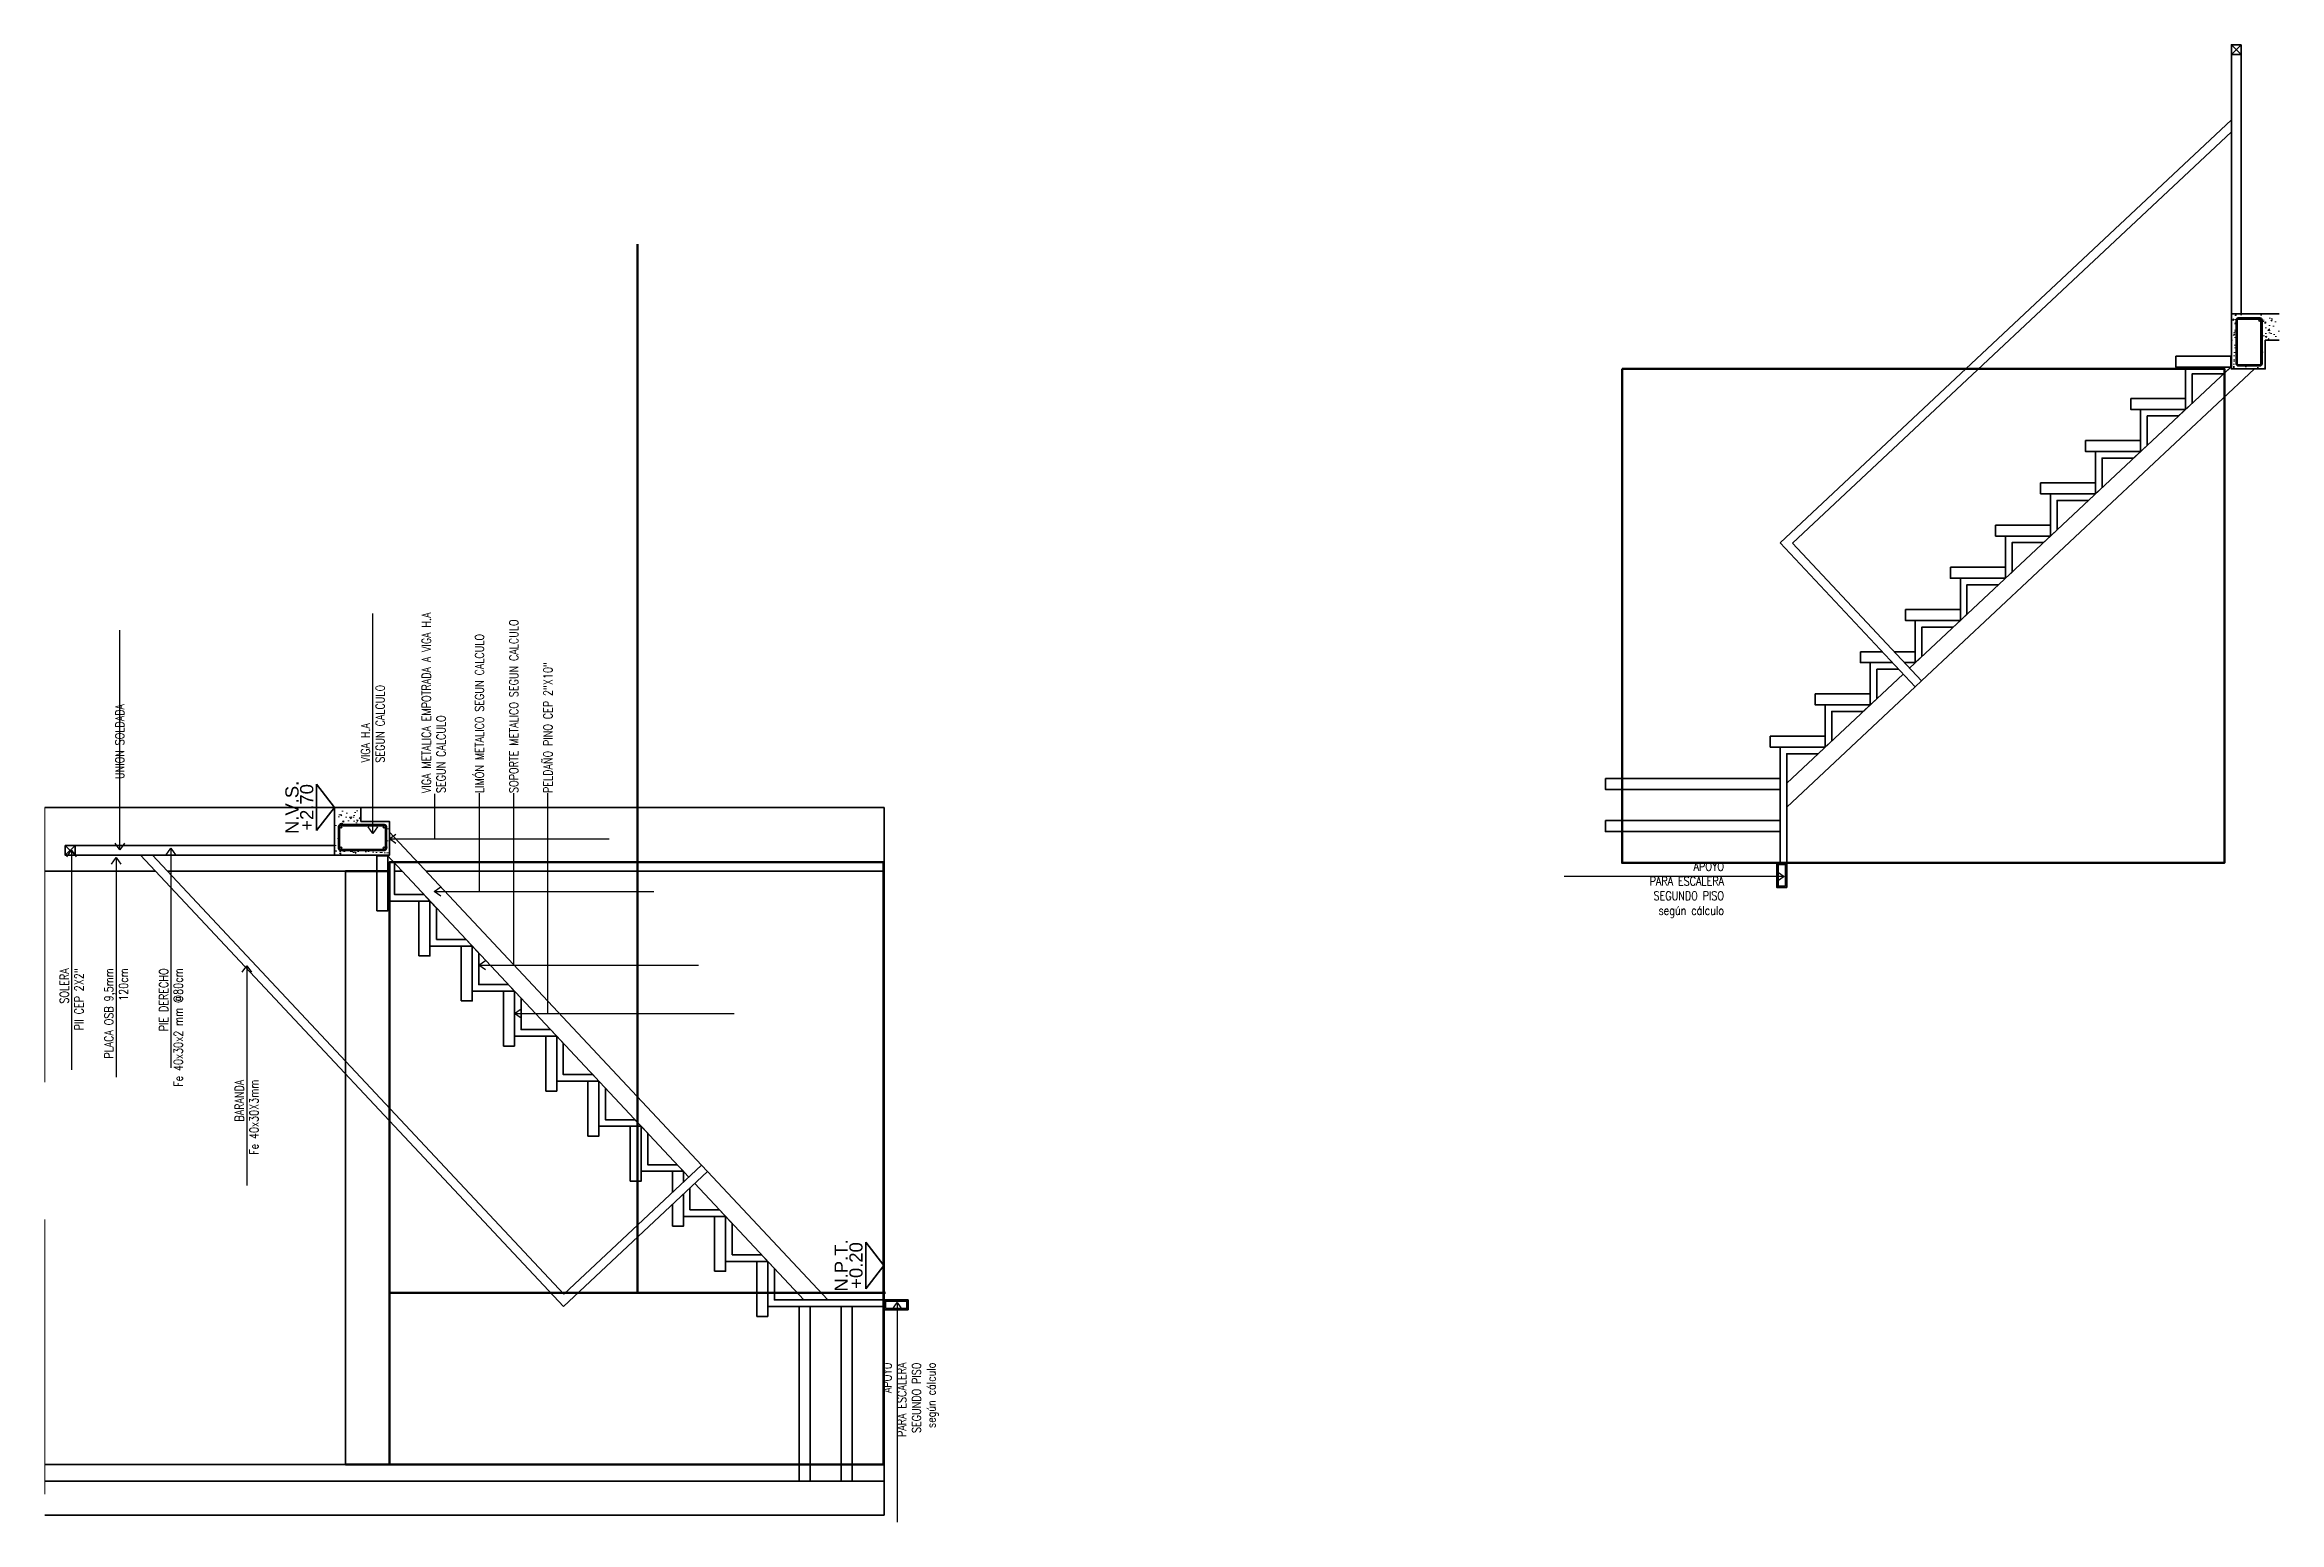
# Model space of a CAD drawing. Header units: metres. Extents: x 45 to 666, y -23 to 325.
# Drawn here: x 69.74 to 79.9, y 21.25 to 27.97 of the extents above; entities that cross this region are included whole.
import ezdxf
from ezdxf.enums import TextEntityAlignment as Align

# ---------------------------------------------------------------- set-up
doc = ezdxf.new("R2010")
doc.units = ezdxf.units.M
doc.header["$LTSCALE"] = 5
doc.header["$MEASUREMENT"] = 0
doc.linetypes.add('HIDDEN', pattern=[0.375, 0.25, -0.125])
doc.layers.get('0').update_dxf_attribs({"color": 30})
for name, color, linetype, lineweight in [('A-ANNO-NOTE', 7, 'Continuous', 35), ('A-ELEV-MBE1', 7, 'Continuous', 35), ('A-ELEV-OTLN', 1, 'Continuous', 50), ('A-ELEV-PATT', 8, 'Continuous', 18), ('A-FLOR-OVHD', 3, 'HIDDEN', 18), ('A-WALL-FULL', 7, 'Continuous', 35), ('A-WALL-FULL-EXTR', 7, 'Continuous', 35)]:
    doc.layers.add(name, color=color, linetype=linetype, lineweight=lineweight)
doc.styles.add('E-ARIAL', font='arial.ttf')
doc.styles.add('E-ROMANS', font='romans.shx', dxfattribs={"width": 0.8})
doc.dimstyles.new('E-0005_TICK_18', dxfattribs={"dimscale": 0.001, "dimtxt": 9, "dimasz": 9, "dimexe": 4.5, "dimexo": 3, "dimgap": 4.5, "dimtad": 0, "dimdec": 0, "dimlfac": 1000, "dimzin": 0, "dimdsep": 46, "dimtxsty": 'E-ROMANS', "dimblk": 'OBLIQUE', "dimcen": 4.5, "dimclrd": 256, "dimclre": 256, "dimclrt": 256, "dimadec": 0, "dimazin": 0, "dimtfac": 1, "dimtdec": 0, "dimtmove": 1, "dimatfit": 3, "dimldrblk": 'OPEN90', "dimfxl": 1, "dimtfill": 1, "dimtolj": 1, "dimtzin": 0, "dimarcsym": 0})

msp = doc.modelspace()

# ---------------------------------------------------------------- texts
at = {"layer": 'A-ANNO-NOTE', "char_height": 0.04, "rotation": 90, "style": 'E-ROMANS'}
for s, insert, attachment_point in [('VIGA METALICA EMPOTRADA A VIGA H.A\\PSEGUN CALCULO', (71.5058, 24.5641), 4), ('SOPORTE METALICO SEGUN CALCULO', (71.8699, 24.5641), 4), ('LIMÓN METALICO SEGUN CALCULO', (71.7142, 24.5641), 4), ('PELDAÑO PINO CEP 2"X10"', (72.0255, 24.5641), 4), ('VIGA H.A \\PSEGUN CALCULO', (71.2289, 24.7026), 4), ('UNION SOLDADA', (70.0774, 24.6276), 4), ('SOLERA\\PPII CEP 2X2"', (69.8586, 23.7665), 6), ('PLACA OSB 9,5mm\\P120cm', (70.0611, 23.7665), 6), ('PIE DERECHO\\PFe 40x30x2 mm @80cm', (70.3105, 23.7665), 6), ('BARANDA\\PFe 40x30X3mm', (70.6549, 23.2597), 6), ('APOYO\\PPARA ESCALERA \\PSEGUNDO PISO\\Psegún cálculo', (73.6756, 21.9727), 6)]:
    msp.add_mtext(s, dxfattribs=dict(at, insert=insert, attachment_point=attachment_point))
at = {"layer": 'A-ANNO-NOTE', "insert": (77.376, 24.1233), "char_height": 0.04, "attachment_point": 6, "style": 'E-ROMANS'}
msp.add_mtext('APOYO\\PPARA ESCALERA \\PSEGUNDO PISO\\Psegún cálculo', dxfattribs=at)

# ---------------------------------------------------------------- blocks, each defined once
blk = doc.blocks.new('_Oblique')
at = {"color": 0, "linetype": 'ByBlock', "lineweight": -2}
blk.add_line((-0.5, -0.5), (0.5, 0.5), dxfattribs=at)
blk = doc.blocks.new('TAG-LEVEL-CO')
for points in [[(0.352, 0.272), (-0.352, 0.272)], [(0.352, 0.272), (0, 0), (-0.352, 0.272)]]:
    blk.add_lwpolyline(points)
at = {"style": 'E-ARIAL'}
for tag, p in [('N.P.T.', (0, 0.486)), ('%%P0,00', (0, 0.262))]:
    blk.add_attdef(tag, text='', height=0.2, dxfattribs=at).set_placement(p, align=Align.BOTTOM_CENTER)
blk = doc.blocks.new('PIE DERECHO 2X2')
blk.add_lwpolyline([(-0.045, 0), (0, 0), (0, -0.045), (-0.045, -0.045), (-0.045, 0)])
at = {"color": 1}
for points in [[(-0.045, 0), (0, -0.045)], [(0, 0), (-0.045, -0.045)]]:
    blk.add_lwpolyline(points, dxfattribs=at)

# ---------------------------------------------------------------- hatches: boundary and pattern name
at = {"layer": 'A-ELEV-PATT'}
h = msp.add_hatch(dxfattribs=at)
h.set_pattern_fill('AR-CONC', color=256, scale=0.0004, angle=-90, style=0)
h.set_pattern_definition([(50, (82.152826, 24.244343), (0.0728739, -0.0063756), [0.00762, -0.08382]), (355, (82.152826, 24.24434), (-0.0140971, 0.0764227), [0.006096, -0.067056]), (100.451, (82.1589, 24.24381), (0.058777, 0.0700467), [0.006476, -0.071236]), (46.1842, (82.15283, 24.26466), (0.1084316, -0.016817), [0.01143, -0.12573]), (96.6356, (82.16186, 24.26326), (0.0949617, 0.0989702), [0.009714, -0.106854]), (351.184, (82.15283, 24.26466), (0.094962, 0.09897), [0.009144, -0.100584]), (21, (82.162986, 24.259583), (0.060646, -0.0409062), [0.00762, -0.08382]), (326, (82.162986, 24.25958), (0.0247208, 0.0736752), [0.006096, -0.067056]), (71.4514, (82.16804, 24.256175), (0.0853666, 0.0327691), [0.006476, -0.071236]), (37.5, (82.152826, 24.244343), (0.00123544, 0.03382202), [0, -0.0662432, 0, -0.068072, 0, -0.06731]), (7.5, (82.152826, 24.244343), (0.02672787, 0.04007223), [0, -0.0388112, 0, -0.0647192, 0, -0.025654]), (327.5, (82.13017, 24.244343), (0.05423624, -0.0022915), [0, -0.0254, 0, -0.079248, 0, -0.105156]), (317.5, (82.12001, 24.244343), (0.0592517, 0.0101706), [0, -0.03302, 0, -0.0526288, 0, -0.074676])])
h.paths.add_polyline_path([(79.9021, 26.7443), (79.6841, 26.7443), (79.6841, 26.4943), (79.8381, 26.4943), (79.8381, 26.6243), (79.9021, 26.6243)])
h.paths.add_polyline_path([(79.8237, 26.508), (79.7057, 26.508), (79.7057, 26.726), (79.8237, 26.726)], flags=16)
h.paths.add_polyline_path([(79.8187, 26.513), (79.7107, 26.513), (79.7107, 26.721), (79.8187, 26.721)], flags=0)
h.paths.add_polyline_path([(79.8187, 26.716, -2.4142136), (79.8137, 26.721), (79.7157, 26.721, -2.4142136), (79.7107, 26.716), (79.7107, 26.518, -2.4142136), (79.7157, 26.513), (79.8137, 26.513, -2.5445933), (79.8186, 26.5177, 0.7800882), (79.8094, 26.5207, -0.7511408), (79.8187, 26.518)], flags=0)
h = msp.add_hatch(dxfattribs=at)
h.set_pattern_fill('AR-CONC', color=256, scale=0.0004, style=0)
h.set_pattern_definition([(140, (73.554585, 26.74957), (0.0063756, 0.0728739), [0.00762, -0.08382]), (85, (73.554585, 26.74957), (-0.0764227, -0.0140971), [0.006096, -0.067056]), (190.451, (73.555116, 26.75564), (-0.0700467, 0.058777), [0.006476, -0.071236]), (136.1842, (73.534265, 26.74957), (0.016817, 0.1084316), [0.01143, -0.12573]), (186.6356, (73.53567, 26.7586), (-0.0989702, 0.0949617), [0.009714, -0.106854]), (81.184, (73.53426, 26.74957), (-0.09897, 0.094962), [0.009144, -0.100584]), (111, (73.539345, 26.75973), (0.0409062, 0.060646), [0.00762, -0.08382]), (56, (73.539345, 26.75973), (-0.0736752, 0.0247208), [0.006096, -0.067056]), (161.4514, (73.54275, 26.76478), (-0.0327691, 0.0853666), [0.006476, -0.071236]), (127.5, (73.554585, 26.749569), (-0.03382202, 0.00123544), [0, -0.0662432, 0, -0.068072, 0, -0.06731]), (97.5, (73.554585, 26.74957), (-0.04007223, 0.02672787), [0, -0.0388112, 0, -0.0647192, 0, -0.025654]), (57.5, (73.554585, 26.726912), (0.0022915, 0.05423624), [0, -0.0254, 0, -0.079248, 0, -0.105156]), (47.5, (73.554585, 26.71675), (-0.0101706, 0.0592517), [0, -0.03302, 0, -0.0526288, 0, -0.074676])])
h.paths.add_polyline_path([(71.0546, 24.4989), (71.0546, 24.2809), (71.3046, 24.2809), (71.3046, 24.4349), (71.1746, 24.4349), (71.1746, 24.4989)])
h.paths.add_polyline_path([(71.2909, 24.4204), (71.2909, 24.3024), (71.0729, 24.3024), (71.0729, 24.4204)], flags=16)
h.paths.add_polyline_path([(71.2859, 24.4154), (71.2859, 24.3074), (71.0779, 24.3074), (71.0779, 24.4154)], flags=0)
h.paths.add_polyline_path([(71.0829, 24.4154, -2.4142136), (71.0779, 24.4104), (71.0779, 24.3124, -2.4142136), (71.0829, 24.3074), (71.2809, 24.3074, -2.4142136), (71.2859, 24.3124), (71.2859, 24.4104, -2.5445933), (71.2813, 24.4154, 0.7800882), (71.2782, 24.4062, -0.7511408), (71.2809, 24.4154)], flags=0)

# ---------------------------------------------------------------- linework, layer by layer
at = {"layer": 'A-ANNO-NOTE'}
for p, q in [((77.6311, 25.703), (79.6841, 27.627)), ((77.6877, 25.7012), (79.6841, 27.5722)), ((77.6311, 25.703), (78.2456, 25.0473)), ((77.6877, 25.7012), (78.2748, 25.0746)), ((78.2456, 25.0473), (78.2748, 25.0746)), ((72.0959, 22.2279), (70.1719, 24.2809)), ((72.0978, 22.2844), (70.2267, 24.2809)), ((72.0959, 22.2279), (72.7516, 22.8424)), ((72.0978, 22.2844), (72.7243, 22.8716)), ((72.7516, 22.8424), (72.7243, 22.8716))]:
    msp.add_line(p, q, dxfattribs=at)
at = {"layer": 'A-ELEV-MBE1'}
for p, q in [((79.6841, 27.9243), (79.6841, 26.7443)), ((79.6841, 27.9243), (79.7291, 27.9243)), ((79.7291, 27.9243), (79.7291, 26.7443)), ((79.6841, 26.505), (78.2201, 25.133)), ((79.7897, 26.4943), (78.2748, 25.0746)), ((78.1909, 25.1057), (77.6611, 24.6091)), ((78.2456, 25.0473), (77.6611, 24.4995)), ((73.5546, 24.4989), (69.736, 24.4989)), ((69.8746, 24.2809), (69.8746, 24.3259)), ((69.8746, 24.3259), (71.0546, 24.3259)), ((71.3046, 24.3864), (72.7243, 22.8716)), ((70.2394, 24.2089), (69.736, 24.2089)), ((69.8746, 24.2809), (71.0546, 24.2809)), ((71.1046, 24.2089), (70.2942, 24.2089)), ((71.1046, 21.5089), (71.1046, 24.2089)), ((71.2939, 24.2809), (72.6659, 22.8168)), ((71.3614, 24.2089), (71.3267, 24.2089)), ((73.5546, 24.2089), (71.471, 24.2089)), ((71.3046, 23.1307), (71.3046, 24.0729)), ((71.3046, 21.5089), (71.3046, 23.0722)), ((72.6933, 22.7877), (73.1898, 22.2579)), ((72.7516, 22.8424), (73.2994, 22.2579)), ((71.1046, 21.5089), (69.736, 21.5089)), ((73.1679, 21.5089), (71.3046, 21.5089)), ((73.36, 21.5089), (73.2179, 21.5089)), ((73.5546, 21.5089), (73.41, 21.5089)), ((69.736, 21.4329), (73.5546, 21.4329)), ((69.736, 21.2789), (73.5546, 21.2789))]:
    msp.add_line(p, q, dxfattribs=at)
for points in [[(79.7057, 26.716), (79.7057, 26.518, 0.4142136), (79.7157, 26.508), (79.8137, 26.508, 0.4142136), (79.8237, 26.518), (79.8237, 26.716, 0.4142136), (79.8137, 26.726), (79.7157, 26.726, 0.4142136)], [(79.7057, 26.716), (79.7057, 26.518, 0.4142136), (79.7157, 26.508), (79.8137, 26.508, 0.4142136), (79.8237, 26.518), (79.8237, 26.716, 0.4142136), (79.8137, 26.726), (79.7157, 26.726, 0.4142136)], [(79.7107, 26.716), (79.7107, 26.518, 0.4142136), (79.7157, 26.513), (79.8137, 26.513, 0.4142136), (79.8187, 26.518), (79.8187, 26.716, 0.4142136), (79.8137, 26.721), (79.7157, 26.721, 0.4142136)], [(79.7107, 26.716), (79.7107, 26.518, 0.4142136), (79.7157, 26.513), (79.8137, 26.513, 0.4142136), (79.8187, 26.518), (79.8187, 26.716, 0.4142136), (79.8137, 26.721), (79.7157, 26.721, 0.4142136)], [(71.0829, 24.3024), (71.2809, 24.3024, 0.4142136), (71.2909, 24.3124), (71.2909, 24.4104, 0.4142136), (71.2809, 24.4204), (71.0829, 24.4204, 0.4142136), (71.0729, 24.4104), (71.0729, 24.3124, 0.4142136)], [(71.0829, 24.3024), (71.2809, 24.3024, 0.4142136), (71.2909, 24.3124), (71.2909, 24.4104, 0.4142136), (71.2809, 24.4204), (71.0829, 24.4204, 0.4142136), (71.0729, 24.4104), (71.0729, 24.3124, 0.4142136)], [(71.0829, 24.3074), (71.2809, 24.3074, 0.4142136), (71.2859, 24.3124), (71.2859, 24.4104, 0.4142136), (71.2809, 24.4154), (71.0829, 24.4154, 0.4142136), (71.0779, 24.4104), (71.0779, 24.3124, 0.4142136)], [(71.0829, 24.3074), (71.2809, 24.3074, 0.4142136), (71.2859, 24.3124), (71.2859, 24.4104, 0.4142136), (71.2809, 24.4154), (71.0829, 24.4154, 0.4142136), (71.0779, 24.4104), (71.0779, 24.3124, 0.4142136)]]:
    msp.add_lwpolyline(points, format="xyb", close=True, dxfattribs=at)
for points in [[(79.4311, 26.5522), (79.4311, 26.5022), (79.6811, 26.5022), (79.6811, 26.5522), (79.4311, 26.5522)], [(79.2261, 26.3601), (79.2261, 26.3101), (79.4761, 26.3101), (79.4761, 26.3601), (79.2261, 26.3601)], [(79.0211, 26.168), (79.0211, 26.118), (79.2711, 26.118), (79.2711, 26.168), (79.0211, 26.168)], [(78.8161, 25.9759), (78.8161, 25.9259), (79.0661, 25.9259), (79.0661, 25.9759), (78.8161, 25.9759)], [(78.6111, 25.7837), (78.6111, 25.7337), (78.8611, 25.7337), (78.8611, 25.7837), (78.6111, 25.7837)], [(78.4061, 25.5916), (78.4061, 25.5416), (78.6561, 25.5416), (78.6561, 25.5916), (78.4061, 25.5916)], [(78.2011, 25.3995), (78.2011, 25.3495), (78.4511, 25.3495), (78.4511, 25.3995), (78.2011, 25.3995)], [(77.9961, 25.2074), (77.9961, 25.1574), (78.1424, 25.1574)], [(78.0956, 25.2074), (77.9961, 25.2074)], [(78.1424, 25.1574), (78.0411, 25.1574), (78.0411, 24.9653), (78.0711, 24.9934), (78.0711, 25.1274), (78.1706, 25.1274)], [(78.2461, 25.2074), (78.1504, 25.2074)], [(78.1973, 25.1574), (78.2461, 25.1574)], [(78.2461, 25.1574), (78.1973, 25.1574)], [(77.7911, 25.0153), (77.7911, 24.9653), (78.0411, 24.9653), (78.0411, 25.0153), (77.7911, 25.0153)], [(77.5861, 24.8232), (77.5861, 24.7732), (77.8361, 24.7732), (77.8361, 24.8232), (77.5861, 24.8232)], [(77.6611, 24.2443), (77.6611, 24.7432), (77.8041, 24.7432), (77.8361, 24.7732), (77.6311, 24.7732), (77.6311, 24.2443)], [(76.8361, 24.631), (76.8361, 24.581), (77.6311, 24.581), (77.6311, 24.631), (76.8361, 24.631)], [(73.5546, 21.2789), (73.5546, 24.4989)], [(76.8361, 24.4389), (76.8361, 24.3889), (77.6311, 24.3889), (77.6311, 24.4389), (76.8361, 24.4389)], [(71.2467, 24.0279), (71.2967, 24.0279), (71.2967, 24.2779), (71.2467, 24.2779), (71.2467, 24.0279)], [(71.4388, 23.8229), (71.4888, 23.8229), (71.4888, 24.0729), (71.4388, 24.0729), (71.4388, 23.8229)], [(71.6309, 23.6179), (71.6809, 23.6179), (71.6809, 23.8679), (71.6309, 23.8679), (71.6309, 23.6179)], [(71.8231, 23.4129), (71.8731, 23.4129), (71.8731, 23.6629), (71.8231, 23.6629), (71.8231, 23.4129)], [(72.0152, 23.2079), (72.0652, 23.2079), (72.0652, 23.4579), (72.0152, 23.4579), (72.0152, 23.2079)], [(72.2073, 23.0029), (72.2573, 23.0029), (72.2573, 23.2529), (72.2073, 23.2529), (72.2073, 23.0029)], [(72.3994, 22.7979), (72.4494, 22.7979), (72.4494, 23.0479), (72.3994, 23.0479), (72.3994, 22.7979)], [(72.5915, 22.8429), (72.5915, 22.7472)], [(72.6415, 22.794), (72.6415, 22.8429)], [(72.6415, 22.8429), (72.6415, 22.794)], [(72.5915, 22.5929), (72.6415, 22.5929), (72.6415, 22.7392)], [(72.5915, 22.6923), (72.5915, 22.5929)], [(72.6415, 22.7392), (72.6415, 22.6379), (72.8337, 22.6379), (72.8055, 22.6679), (72.6715, 22.6679), (72.6715, 22.7673)], [(72.7837, 22.3879), (72.8337, 22.3879), (72.8337, 22.6379), (72.7837, 22.6379), (72.7837, 22.3879)], [(72.9758, 22.1829), (73.0258, 22.1829), (73.0258, 22.4329), (72.9758, 22.4329), (72.9758, 22.1829)], [(73.5546, 22.2579), (73.0558, 22.2579), (73.0558, 22.4008), (73.0258, 22.4329), (73.0258, 22.2279), (73.5546, 22.2279)], [(73.1679, 21.4329), (73.2179, 21.4329), (73.2179, 22.2279), (73.1679, 22.2279), (73.1679, 21.4329)], [(73.36, 21.4329), (73.41, 21.4329), (73.41, 22.2279), (73.36, 22.2279), (73.36, 21.4329)]]:
    msp.add_lwpolyline(points, dxfattribs=at)
for points in [[(79.4761, 26.3101), (79.5061, 26.3382), (79.5061, 26.4722), (79.6491, 26.4722), (79.6811, 26.5022), (79.4761, 26.5022)], [(79.2711, 26.118), (79.3011, 26.1461), (79.3011, 26.2801), (79.4441, 26.2801), (79.4761, 26.3101), (79.2711, 26.3101)], [(79.0661, 25.9259), (79.0961, 25.954), (79.0961, 26.088), (79.2391, 26.088), (79.2711, 26.118), (79.0661, 26.118)], [(78.8611, 25.7337), (78.8911, 25.7619), (78.8911, 25.8959), (79.0341, 25.8959), (79.0661, 25.9259), (78.8611, 25.9259)], [(78.6561, 25.5416), (78.6861, 25.5697), (78.6861, 25.7037), (78.8291, 25.7037), (78.8611, 25.7337), (78.6561, 25.7337)], [(78.4511, 25.3495), (78.4811, 25.3776), (78.4811, 25.5116), (78.6241, 25.5116), (78.6561, 25.5416), (78.4511, 25.5416)], [(78.2461, 25.1574), (78.2761, 25.1855), (78.2761, 25.3195), (78.4191, 25.3195), (78.4511, 25.3495), (78.2461, 25.3495)], [(77.8361, 24.7732), (77.8661, 24.8013), (77.8661, 24.9353), (78.0091, 24.9353), (78.0411, 24.9653), (77.8361, 24.9653)], [(71.4888, 24.0729), (71.4607, 24.1029), (71.3267, 24.1029), (71.3267, 24.2458), (71.2967, 24.2779), (71.2967, 24.0729)], [(71.6809, 23.8679), (71.6528, 23.8979), (71.5188, 23.8979), (71.5188, 24.0408), (71.4888, 24.0729), (71.4888, 23.8679)], [(71.8731, 23.6629), (71.8449, 23.6929), (71.7109, 23.6929), (71.7109, 23.8358), (71.6809, 23.8679), (71.6809, 23.6629)], [(72.0652, 23.4579), (72.0371, 23.4879), (71.9031, 23.4879), (71.9031, 23.6308), (71.8731, 23.6629), (71.8731, 23.4579)], [(72.2573, 23.2529), (72.2292, 23.2829), (72.0952, 23.2829), (72.0952, 23.4258), (72.0652, 23.4579), (72.0652, 23.2529)], [(72.4494, 23.0479), (72.4213, 23.0779), (72.2873, 23.0779), (72.2873, 23.2208), (72.2573, 23.2529), (72.2573, 23.0479)], [(72.6415, 22.8429), (72.6134, 22.8729), (72.4794, 22.8729), (72.4794, 23.0158), (72.4494, 23.0479), (72.4494, 22.8429)], [(73.0258, 22.4329), (72.9977, 22.4629), (72.8637, 22.4629), (72.8637, 22.6058), (72.8337, 22.6379), (72.8337, 22.4329)]]:
    msp.add_lwpolyline(points, close=True, dxfattribs=at)
for centre in [(79.8137, 26.716), (79.8137, 26.716), (71.0829, 24.4104), (71.0829, 24.4104), (71.2809, 24.4104), (71.2809, 24.4104), (71.0829, 24.3124), (71.0829, 24.3124), (71.2809, 24.3124), (71.2809, 24.3124)]:
    msp.add_circle(centre, 0.005, dxfattribs=at)
at = {"layer": 'A-ELEV-OTLN'}
for p, q in [((72.4326, 22.2905), (72.4326, 27.0611)), ((71.1046, 24.2089), (71.3046, 24.2089)), ((71.3046, 24.0729), (71.3046, 24.2089)), ((71.3046, 22.2905), (73.5606, 22.2905)), ((71.3046, 21.5089), (71.1046, 21.5089))]:
    msp.add_line(p, q, dxfattribs=at)
for points in [[(76.9121, 26.4944), (76.9121, 24.2464), (79.6521, 24.2464), (79.6521, 26.4944)], [(71.3045, 21.5089), (73.5525, 21.5089), (73.5525, 24.2489), (71.3045, 24.2489)]]:
    msp.add_lwpolyline(points, close=True, dxfattribs=at)
at = {"layer": 'A-FLOR-OVHD'}
msp.add_line((69.736, 24.4989), (69.736, 21.2789), dxfattribs=at)
at = {"layer": 'A-WALL-FULL'}
for p, q in [((79.8381, 26.6243), (79.9021, 26.6243)), ((71.1746, 24.4349), (71.1746, 24.4989))]:
    msp.add_line(p, q, dxfattribs=at)
for points in [[(79.9021, 26.7443), (79.6841, 26.7443), (79.6841, 26.4943), (79.8381, 26.4943), (79.8381, 26.6243)], [(71.0546, 24.4989), (71.0546, 24.2809), (71.3046, 24.2809), (71.3046, 24.4349), (71.1746, 24.4349)]]:
    msp.add_lwpolyline(points, dxfattribs=at)
for points in [[(77.6161, 24.2443), (77.6611, 24.2443), (77.6611, 24.1347), (77.6161, 24.1347)], [(77.6221, 24.2383), (77.6551, 24.2383), (77.6551, 24.1407), (77.6221, 24.1407)], [(73.5546, 22.2129), (73.5546, 22.2579), (73.6642, 22.2579), (73.6642, 22.2129)], [(73.5606, 22.2189), (73.5606, 22.2519), (73.6582, 22.2519), (73.6582, 22.2189)]]:
    msp.add_lwpolyline(points, close=True, dxfattribs=at)

# ---------------------------------------------------------------- block references
at = {"layer": 'A-ANNO-NOTE', "xscale": 0.3000000000000114, "yscale": 0.3000000000000114, "zscale": 0.3000000000000114, "rotation": 89.99999999998371}
for p, values in [((71.0546, 24.4989), {'%%P0,00': '+2.70', 'N.P.T.': 'N.V.S.'}), ((73.5534, 22.4144), {'%%P0,00': '+0.20', 'N.P.T.': 'N.P.T.'})]:
    msp.add_blockref('TAG-LEVEL-CO', p, dxfattribs=at).add_auto_attribs(values)
at = {"layer": 'A-WALL-FULL-EXTR', "rotation": 269.9999999999837}
msp.add_blockref('PIE DERECHO 2X2', (79.7291, 27.9243), dxfattribs=at)
at = {"layer": 'A-WALL-FULL-EXTR'}
msp.add_blockref('PIE DERECHO 2X2', (69.8746, 24.3259), dxfattribs=at)

msp.set_redraw_order([(e.dxf.handle, doc.entitydb.next_handle()) for e in msp.query("TEXT MTEXT ATTDEF DIMENSION ARC_DIMENSION")])  # texts and dimensions are drawn at this point

# ---------------------------------------------------------------- leaders
at = {"layer": 'A-ANNO-NOTE'}
for points, override in [([(71.2289, 24.3805), (71.2289, 24.5765), (71.2289, 24.7026)], {"dimscale": 0.01, "dimasz": 3, "dimtad": 0, "dimldrblk": 'Open90'}), ([(70.0774, 24.3055), (70.0774, 24.5015), (70.0774, 24.6276)], {"dimscale": 0.01, "dimasz": 3, "dimtad": 0, "dimldrblk": 'Open90'}), ([(71.3042, 24.3558), (71.5107, 24.3558), (71.5107, 24.5602)], {"dimscale": 0.01, "dimasz": 3, "dimtad": 0, "dimldrblk": 'Open90'}), ([(71.5077, 24.1156), (71.7142, 24.1156), (71.7142, 24.5641)], {"dimscale": 0.01, "dimasz": 3, "dimtad": 0, "dimldrblk": 'Open90'}), ([(71.7109, 23.7804), (71.8699, 23.7804), (71.8699, 24.5641)], {"dimscale": 0.01, "dimasz": 3, "dimtad": 0, "dimldrblk": 'Open90'}), ([(71.8731, 23.5604), (72.0255, 23.5604), (72.0255, 24.5641)], {"dimscale": 0.01, "dimasz": 3, "dimtad": 0, "dimldrblk": 'Open90'}), ([(69.8586, 24.3044), (69.8586, 24.0274), (69.8586, 23.7665)], {"dimscale": 0.01, "dimasz": 3, "dimtad": 0, "dimldrblk": 'Open90'}), ([(70.3105, 24.3136), (70.3105, 24.0274), (70.3105, 23.7665)], {"dimscale": 0.01, "dimasz": 3, "dimtad": 0, "dimldrblk": 'Open90'}), ([(70.0611, 24.2709), (70.0611, 24.0274), (70.0611, 23.7665)], {"dimscale": 0.01, "dimasz": 3, "dimtad": 0, "dimldrblk": 'Open90'}), ([(77.649, 24.1844), (77.5482, 24.1844), (77.3954, 24.1844)], {"dimscale": 0.01, "dimasz": 3, "dimtad": 2, "dimldrblk": 'Open90'}), ([(70.6549, 23.7784), (70.6549, 23.5206), (70.6549, 23.2597)], {"dimscale": 0.01, "dimasz": 3, "dimtad": 0, "dimldrblk": 'Open90'}), ([(73.6145, 22.2458), (73.6145, 22.1449), (73.6145, 21.9922)], {"dimscale": 0.01, "dimasz": 3, "dimtad": 2, "dimldrblk": 'Open90'})]:
    msp.add_leader(points, dimstyle='E-0005_TICK_18', override=override, dxfattribs=at)

doc.saveas('drawing.dxf')
